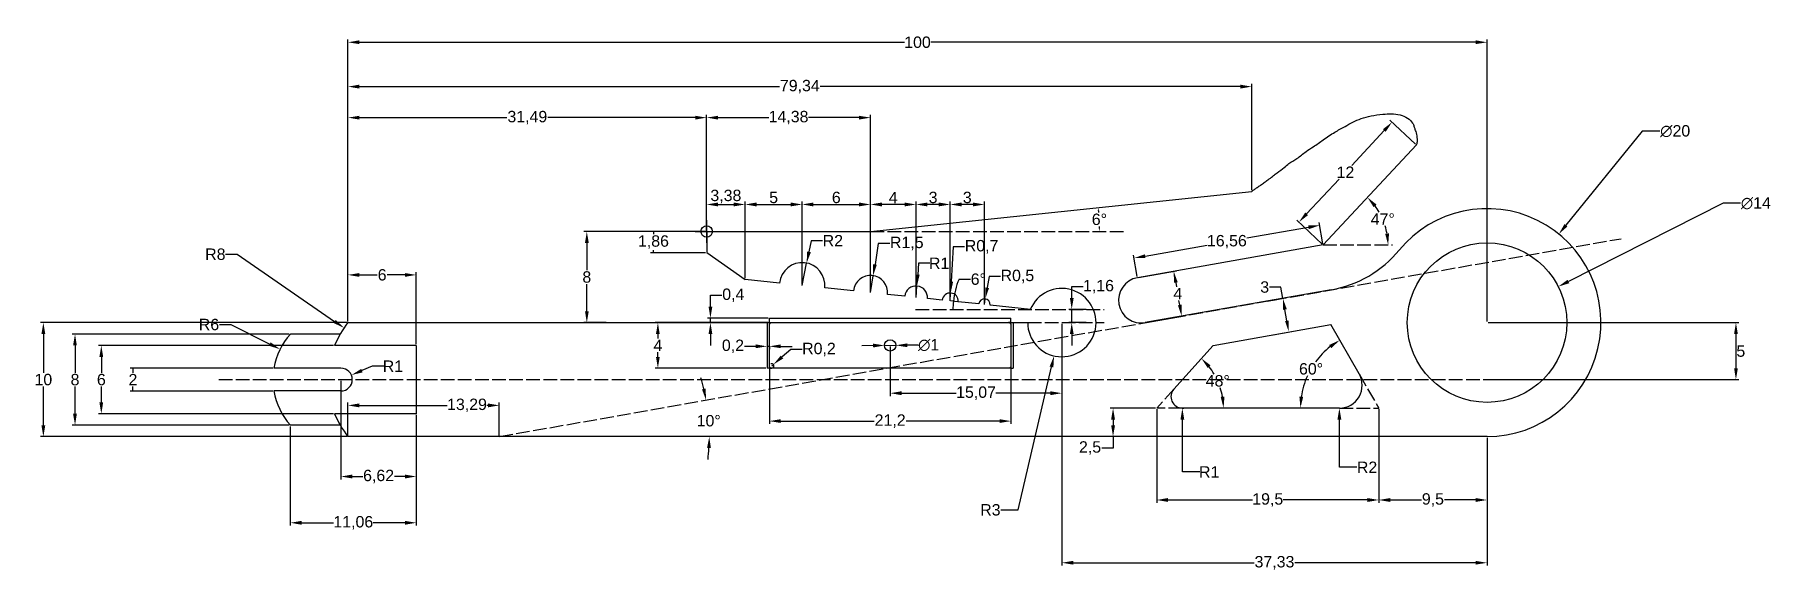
# Model space of a CAD drawing. Header units: millimetres. Extents: x 3655 to 3807, y 1716 to 1763.
import ezdxf

# ---------------------------------------------------------------- set-up
doc = ezdxf.new("R2010")
doc.units = ezdxf.units.MM
doc.header["$LTSCALE"] = 0.1
doc.header["$PDMODE"] = 34
doc.linetypes.add('ACAD_ISO02W100', pattern=[15, 12, -3])
doc.styles.get("Standard").update_dxf_attribs({"font": 'arial.ttf'})
doc.dimstyles.new('ISO-25', dxfattribs={"dimtxt": 1, "dimasz": 1, "dimexe": 0.25, "dimexo": 0.1, "dimgap": 0.1, "dimtad": 0, "dimtih": 1, "dimtoh": 1, "dimtxsty": 'Standard', "dimcen": 0, "dimadec": 0, "dimazin": 0, "dimtfac": 1, "dimtmove": 0, "dimatfit": 3, "dimfxl": 1, "dimarcsym": 0})

msp = doc.modelspace()

# ---------------------------------------------------------------- blocks, each defined once
blk = doc.blocks.new('*D1')
at = {"color": 0, "lineweight": -2, "transparency": 16777216}
for p, q in [((3803.02, 1748.2), (3789.44, 1741.34)), ((3804.54, 1748.2), (3803.02, 1748.2))]:
    blk.add_line(p, q, dxfattribs=at)
at = {"color": 0, "transparency": 16777216}
blk.add_solid([(3789.37, 1741.49), (3789.52, 1741.19), (3788.55, 1740.89)], dxfattribs=at)
at = {"layer": 'Defpoints', "color": 0, "transparency": 16777216}
for p in [(3788.55, 1740.89), (3776.06, 1734.58)]:
    blk.add_point(p, dxfattribs=at)
at = {"color": 0, "transparency": 16777216, "insert": (3805.9, 1748.2), "char_height": 1, "attachment_point": 5}
blk.add_mtext('∅14', dxfattribs=at)
blk = doc.blocks.new('*D2')
at = {"color": 0, "lineweight": -2, "transparency": 16777216}
for p, q in [((3795.93, 1754.53), (3789.23, 1746.28)), ((3797.46, 1754.53), (3795.93, 1754.53))]:
    blk.add_line(p, q, dxfattribs=at)
at = {"color": 0, "transparency": 16777216}
blk.add_solid([(3789.1, 1746.38), (3789.36, 1746.17), (3788.6, 1745.5)], dxfattribs=at)
at = {"layer": 'Defpoints', "color": 0, "transparency": 16777216}
for p in [(3788.6, 1745.5), (3776, 1729.97)]:
    blk.add_point(p, dxfattribs=at)
at = {"color": 0, "transparency": 16777216, "insert": (3798.82, 1754.53), "char_height": 1, "attachment_point": 5}
blk.add_mtext('∅20', dxfattribs=at)
blk = doc.blocks.new('*D3')
at = {"color": 0, "lineweight": -2, "transparency": 16777216}
for p, q in [((3782.4, 1737.73), (3804.4, 1737.73)), ((3804.15, 1736.73), (3804.15, 1733.73)), ((3782.4, 1732.73), (3804.4, 1732.73))]:
    blk.add_line(p, q, dxfattribs=at)
at = {"color": 0, "transparency": 16777216}
for points in [[(3803.99, 1736.73), (3804.32, 1736.73), (3804.15, 1737.73)], [(3803.99, 1733.73), (3804.32, 1733.73), (3804.15, 1732.73)]]:
    blk.add_solid(points, dxfattribs=at)
at = {"layer": 'Defpoints', "color": 0, "transparency": 16777216}
for p in [(3782.3, 1737.73), (3782.3, 1732.73), (3804.15, 1732.73)]:
    blk.add_point(p, dxfattribs=at)
at = {"color": 0, "transparency": 16777216, "insert": (3804.58, 1735.23), "char_height": 1, "attachment_point": 5}
blk.add_mtext('5', dxfattribs=at)
blk = doc.blocks.new('*D4')
at = {"color": 0, "lineweight": -2, "transparency": 16777216}
for p, q in [((3744.97, 1737.63), (3744.97, 1716.41)), ((3782.3, 1727.63), (3782.3, 1716.41)), ((3745.97, 1716.66), (3761.85, 1716.66)), ((3781.3, 1716.66), (3765.43, 1716.66))]:
    blk.add_line(p, q, dxfattribs=at)
at = {"color": 0, "transparency": 16777216}
for points in [[(3745.97, 1716.83), (3745.97, 1716.5), (3744.97, 1716.66)], [(3781.3, 1716.83), (3781.3, 1716.5), (3782.3, 1716.66)]]:
    blk.add_solid(points, dxfattribs=at)
at = {"layer": 'Defpoints', "color": 0, "transparency": 16777216}
for p in [(3744.97, 1737.73), (3782.3, 1727.73), (3744.97, 1716.66)]:
    blk.add_point(p, dxfattribs=at)
at = {"color": 0, "transparency": 16777216, "insert": (3763.64, 1716.66), "char_height": 1, "attachment_point": 5}
blk.add_mtext('37,33', dxfattribs=at)
blk = doc.blocks.new('*D5')
at = {"color": 0, "lineweight": -2, "transparency": 16777216}
for p, q in [((3772.8, 1730.13), (3772.8, 1721.92)), ((3782.3, 1727.63), (3782.3, 1721.92)), ((3773.8, 1722.17), (3776.54, 1722.17)), ((3781.3, 1722.17), (3778.57, 1722.17))]:
    blk.add_line(p, q, dxfattribs=at)
at = {"color": 0, "transparency": 16777216}
for points in [[(3773.8, 1722.34), (3773.8, 1722), (3772.8, 1722.17)], [(3781.3, 1722.34), (3781.3, 1722), (3782.3, 1722.17)]]:
    blk.add_solid(points, dxfattribs=at)
at = {"layer": 'Defpoints', "color": 0, "transparency": 16777216}
for p in [(3772.8, 1730.23), (3782.3, 1727.73), (3782.3, 1722.17)]:
    blk.add_point(p, dxfattribs=at)
at = {"color": 0, "transparency": 16777216, "insert": (3777.55, 1722.17), "char_height": 1, "attachment_point": 5}
blk.add_mtext('9,5', dxfattribs=at)
blk = doc.blocks.new('*D6')
at = {"color": 0, "lineweight": -2, "transparency": 16777216}
for p, q in [((3753.3, 1730.13), (3753.3, 1721.92)), ((3772.8, 1730.13), (3772.8, 1721.92)), ((3754.3, 1722.17), (3761.7, 1722.17)), ((3771.8, 1722.17), (3764.41, 1722.17))]:
    blk.add_line(p, q, dxfattribs=at)
at = {"color": 0, "transparency": 16777216}
for points in [[(3754.3, 1722.34), (3754.3, 1722), (3753.3, 1722.17)], [(3771.8, 1722.34), (3771.8, 1722), (3772.8, 1722.17)]]:
    blk.add_solid(points, dxfattribs=at)
at = {"layer": 'Defpoints', "color": 0, "transparency": 16777216}
for p in [(3753.3, 1730.23), (3772.8, 1730.23), (3772.8, 1722.17)]:
    blk.add_point(p, dxfattribs=at)
at = {"color": 0, "transparency": 16777216, "insert": (3763.05, 1722.17), "char_height": 1, "attachment_point": 5}
blk.add_mtext('19,5', dxfattribs=at)
blk = doc.blocks.new('*D7')
at = {"color": 0, "lineweight": -2, "transparency": 16777216}
for p, q in [((3753.2, 1730.23), (3749.22, 1730.23)), ((3749.47, 1729.23), (3749.47, 1728.73)), ((3749.47, 1726.73), (3748.47, 1726.73)), ((3753.2, 1727.73), (3749.22, 1727.73)), ((3749.47, 1727.73), (3749.47, 1726.73))]:
    blk.add_line(p, q, dxfattribs=at)
at = {"color": 0, "transparency": 16777216}
for points in [[(3749.3, 1729.23), (3749.64, 1729.23), (3749.47, 1730.23)], [(3749.3, 1728.73), (3749.64, 1728.73), (3749.47, 1727.73)]]:
    blk.add_solid(points, dxfattribs=at)
at = {"layer": 'Defpoints', "color": 0, "transparency": 16777216}
for p in [(3753.3, 1730.23), (3749.47, 1727.73), (3753.3, 1727.73)]:
    blk.add_point(p, dxfattribs=at)
at = {"color": 0, "transparency": 16777216, "insert": (3747.45, 1726.73), "char_height": 1, "attachment_point": 5}
blk.add_mtext('2,5', dxfattribs=at)
blk = doc.blocks.new('*D8')
at = {"color": 0, "lineweight": -2, "transparency": 16777216}
for p, q in [((3764.21, 1740.85), (3763.21, 1740.85)), ((3764.38, 1739.86), (3764.21, 1740.85)), ((3762.99, 1739.62), (3764.63, 1739.91)), ((3764.73, 1737.89), (3764.56, 1738.88)), ((3763.52, 1736.66), (3765.15, 1736.95))]:
    blk.add_line(p, q, dxfattribs=at)
at = {"color": 0, "transparency": 16777216}
for points in [[(3764.72, 1738.91), (3764.39, 1738.85), (3764.38, 1739.86)], [(3764.89, 1737.92), (3764.57, 1737.86), (3764.9, 1736.91)]]:
    blk.add_solid(points, dxfattribs=at)
at = {"layer": 'Defpoints', "color": 0, "transparency": 16777216}
for p in [(3762.9, 1739.6), (3764.38, 1739.86), (3763.42, 1736.65)]:
    blk.add_point(p, dxfattribs=at)
at = {"color": 0, "transparency": 16777216, "insert": (3762.78, 1740.85), "char_height": 1, "attachment_point": 5}
blk.add_mtext('3', dxfattribs=at)
blk = doc.blocks.new('*D9')
at = {"color": 0, "lineweight": -2, "transparency": 16777216}
for p, q in [((3769.34, 1725.04), (3769.34, 1729.23)), ((3770.87, 1725.04), (3769.34, 1725.04))]:
    blk.add_line(p, q, dxfattribs=at)
at = {"color": 0, "transparency": 16777216}
blk.add_solid([(3769.51, 1729.23), (3769.17, 1729.23), (3769.34, 1730.23)], dxfattribs=at)
at = {"layer": 'Defpoints', "color": 0, "transparency": 16777216}
for p in [(3769.34, 1732.23), (3769.34, 1730.23)]:
    blk.add_point(p, dxfattribs=at)
at = {"color": 0, "transparency": 16777216, "insert": (3771.77, 1725.04), "char_height": 1, "attachment_point": 5}
blk.add_mtext('R2', dxfattribs=at)
blk = doc.blocks.new('*D10')
at = {"color": 0, "lineweight": -2, "transparency": 16777216}
for p, q in [((3755.57, 1724.63), (3755.56, 1729.23)), ((3757.1, 1724.63), (3755.57, 1724.63))]:
    blk.add_line(p, q, dxfattribs=at)
blk.add_arc((3755.55, 1731.23), 1, 270, 284.5209, dxfattribs=at)
at = {"color": 0, "transparency": 16777216}
blk.add_solid([(3755.72, 1729.23), (3755.39, 1729.23), (3755.55, 1730.23)], dxfattribs=at)
at = {"layer": 'Defpoints', "color": 0, "transparency": 16777216}
for p in [(3755.55, 1731.23), (3755.55, 1730.23)]:
    blk.add_point(p, dxfattribs=at)
at = {"color": 0, "transparency": 16777216, "insert": (3757.91, 1724.63), "char_height": 1, "attachment_point": 5}
blk.add_mtext('R1', dxfattribs=at)
blk = doc.blocks.new('*D11')
at = {"color": 0, "lineweight": -2, "transparency": 16777216}
for p, q in [((3741.13, 1721.3), (3744.06, 1733.84)), ((3739.61, 1721.3), (3741.13, 1721.3))]:
    blk.add_line(p, q, dxfattribs=at)
at = {"color": 0, "transparency": 16777216}
blk.add_solid([(3743.9, 1733.88), (3744.23, 1733.8), (3744.29, 1734.81)], dxfattribs=at)
at = {"layer": 'Defpoints', "color": 0, "transparency": 16777216}
for p in [(3744.97, 1737.73), (3744.29, 1734.81)]:
    blk.add_point(p, dxfattribs=at)
at = {"color": 0, "transparency": 16777216, "insert": (3738.7, 1721.3), "char_height": 1, "attachment_point": 5}
blk.add_mtext('R3', dxfattribs=at)
blk = doc.blocks.new('*D12')
at = {"color": 0, "lineweight": -2, "transparency": 16777216}
for p, q in [((3682.3, 1737.83), (3682.3, 1742.17)), ((3688.3, 1735.83), (3688.3, 1742.17)), ((3683.3, 1741.92), (3684.87, 1741.92)), ((3687.3, 1741.92), (3685.73, 1741.92))]:
    blk.add_line(p, q, dxfattribs=at)
at = {"color": 0, "transparency": 16777216}
for points in [[(3683.3, 1742.08), (3683.3, 1741.75), (3682.3, 1741.92)], [(3687.3, 1742.08), (3687.3, 1741.75), (3688.3, 1741.92)]]:
    blk.add_solid(points, dxfattribs=at)
at = {"layer": 'Defpoints', "color": 0, "transparency": 16777216}
for p in [(3682.3, 1741.92), (3682.3, 1737.73), (3688.3, 1735.73)]:
    blk.add_point(p, dxfattribs=at)
at = {"color": 0, "transparency": 16777216, "insert": (3685.3, 1741.92), "char_height": 1, "attachment_point": 5}
blk.add_mtext('6', dxfattribs=at)
blk = doc.blocks.new('*D13')
at = {"color": 0, "lineweight": -2, "transparency": 16777216}
for p, q in [((3681.68, 1732.63), (3681.68, 1723.98)), ((3688.3, 1729.63), (3688.3, 1723.98)), ((3682.68, 1724.23), (3683.6, 1724.23)), ((3687.3, 1724.23), (3686.39, 1724.23))]:
    blk.add_line(p, q, dxfattribs=at)
at = {"color": 0, "transparency": 16777216}
for points in [[(3682.68, 1724.4), (3682.68, 1724.06), (3681.68, 1724.23)], [(3687.3, 1724.4), (3687.3, 1724.06), (3688.3, 1724.23)]]:
    blk.add_solid(points, dxfattribs=at)
at = {"layer": 'Defpoints', "color": 0, "transparency": 16777216}
for p in [(3681.68, 1732.73), (3688.3, 1729.73), (3681.68, 1724.23)]:
    blk.add_point(p, dxfattribs=at)
at = {"color": 0, "transparency": 16777216, "insert": (3684.99, 1724.23), "char_height": 1, "attachment_point": 5}
blk.add_mtext('6,62', dxfattribs=at)
blk = doc.blocks.new('*D14')
at = {"color": 0, "lineweight": -2, "transparency": 16777216}
for p, q in [((3677.24, 1728.63), (3677.24, 1719.92)), ((3688.3, 1729.63), (3688.3, 1719.92)), ((3678.24, 1720.17), (3681.03, 1720.17)), ((3687.3, 1720.17), (3684.51, 1720.17))]:
    blk.add_line(p, q, dxfattribs=at)
at = {"color": 0, "transparency": 16777216}
for points in [[(3678.24, 1720.34), (3678.24, 1720), (3677.24, 1720.17)], [(3687.3, 1720.34), (3687.3, 1720), (3688.3, 1720.17)]]:
    blk.add_solid(points, dxfattribs=at)
at = {"layer": 'Defpoints', "color": 0, "transparency": 16777216}
for p in [(3677.24, 1728.73), (3688.3, 1729.73), (3677.24, 1720.17)]:
    blk.add_point(p, dxfattribs=at)
at = {"color": 0, "transparency": 16777216, "insert": (3682.77, 1720.17), "char_height": 1, "attachment_point": 5}
blk.add_mtext('11,06', dxfattribs=at)
blk = doc.blocks.new('*D15')
at = {"color": 0, "lineweight": -2, "transparency": 16777216}
for p, q in [((3682.3, 1727.83), (3682.3, 1730.72)), ((3683.3, 1730.47), (3691.01, 1730.47)), ((3694.59, 1730.47), (3694.49, 1730.47)), ((3695.59, 1727.83), (3695.59, 1730.72))]:
    blk.add_line(p, q, dxfattribs=at)
at = {"color": 0, "transparency": 16777216}
for points in [[(3683.3, 1730.64), (3683.3, 1730.3), (3682.3, 1730.47)], [(3694.59, 1730.64), (3694.59, 1730.3), (3695.59, 1730.47)]]:
    blk.add_solid(points, dxfattribs=at)
at = {"layer": 'Defpoints', "color": 0, "transparency": 16777216}
for p in [(3695.59, 1730.47), (3682.3, 1727.73), (3695.59, 1727.73)]:
    blk.add_point(p, dxfattribs=at)
at = {"color": 0, "transparency": 16777216, "insert": (3692.75, 1730.47), "char_height": 1, "attachment_point": 5}
blk.add_mtext('13,29', dxfattribs=at)
blk = doc.blocks.new('*D16')
at = {"color": 0, "lineweight": -2, "transparency": 16777216}
for p, q in [((3684.44, 1733.91), (3683.52, 1733.52)), ((3685.44, 1733.91), (3684.44, 1733.91))]:
    blk.add_line(p, q, dxfattribs=at)
at = {"color": 0, "transparency": 16777216}
blk.add_solid([(3683.46, 1733.67), (3683.59, 1733.37), (3682.6, 1733.13)], dxfattribs=at)
at = {"layer": 'Defpoints', "color": 0, "transparency": 16777216}
for p in [(3682.6, 1733.13), (3681.68, 1732.73)]:
    blk.add_point(p, dxfattribs=at)
at = {"color": 0, "transparency": 16777216, "insert": (3686.25, 1733.91), "char_height": 1, "attachment_point": 5}
blk.add_mtext('R1', dxfattribs=at)
blk = doc.blocks.new('*D17')
at = {"color": 0, "lineweight": -2, "transparency": 16777216}
for p, q in [((3671.56, 1743.73), (3672.56, 1743.73)), ((3672.56, 1743.73), (3681.13, 1737.84))]:
    blk.add_line(p, q, dxfattribs=at)
at = {"color": 0, "transparency": 16777216}
blk.add_solid([(3681.23, 1737.97), (3681.04, 1737.7), (3681.96, 1737.27)], dxfattribs=at)
at = {"layer": 'Defpoints', "color": 0, "transparency": 16777216}
for p in [(3681.96, 1737.27), (3688.55, 1732.73)]:
    blk.add_point(p, dxfattribs=at)
at = {"color": 0, "transparency": 16777216, "insert": (3670.66, 1743.73), "char_height": 1, "attachment_point": 5}
blk.add_mtext('R8', dxfattribs=at)
blk = doc.blocks.new('*D18')
at = {"color": 0, "lineweight": -2, "transparency": 16777216}
for p, q in [((3671.01, 1737.56), (3672.01, 1737.56)), ((3672.01, 1737.56), (3675.45, 1735.85))]:
    blk.add_line(p, q, dxfattribs=at)
at = {"color": 0, "transparency": 16777216}
blk.add_solid([(3675.52, 1736), (3675.37, 1735.7), (3676.34, 1735.4)], dxfattribs=at)
at = {"layer": 'Defpoints', "color": 0, "transparency": 16777216}
for p in [(3676.34, 1735.4), (3681.72, 1732.73)]:
    blk.add_point(p, dxfattribs=at)
at = {"color": 0, "transparency": 16777216, "insert": (3670.1, 1737.56), "char_height": 1, "attachment_point": 5}
blk.add_mtext('R6', dxfattribs=at)
blk = doc.blocks.new('*D19')
at = {"color": 0, "lineweight": -2, "transparency": 16777216}
for start, end in [(13.1097, 16.2195), (353.7805, 356.8903)]:
    blk.add_arc((3695.59, 1727.73), 18.43, start, end, dxfattribs=at)
at = {"color": 0, "transparency": 16777216}
for points in [[(3713.7, 1731.95), (3713.38, 1731.88), (3713.74, 1730.93)], [(3713.83, 1726.74), (3714.16, 1726.73), (3714.02, 1727.73)]]:
    blk.add_solid(points, dxfattribs=at)
at = {"layer": 'Defpoints', "color": 0, "transparency": 16777216}
for p in [(3794.07, 1745.1), (3713.9, 1729.87), (3682.3, 1727.73), (3695.59, 1727.73), (3782.3, 1727.73)]:
    blk.add_point(p, dxfattribs=at)
at = {"color": 0, "transparency": 16777216, "insert": (3713.97, 1729.12), "char_height": 1, "attachment_point": 5}
blk.add_mtext('10°', dxfattribs=at)
blk = doc.blocks.new('*D20')
at = {"color": 0, "lineweight": -2, "transparency": 16777216}
for p, q in [((3744.97, 1737.63), (3744.97, 1731.29)), ((3729.9, 1735.63), (3729.9, 1731.29)), ((3730.9, 1731.54), (3735.7, 1731.54)), ((3743.97, 1731.54), (3739.18, 1731.54))]:
    blk.add_line(p, q, dxfattribs=at)
at = {"color": 0, "transparency": 16777216}
for points in [[(3730.9, 1731.71), (3730.9, 1731.37), (3729.9, 1731.54)], [(3743.97, 1731.71), (3743.97, 1731.37), (3744.97, 1731.54)]]:
    blk.add_solid(points, dxfattribs=at)
at = {"layer": 'Defpoints', "color": 0, "transparency": 16777216}
for p in [(3744.97, 1737.73), (3729.9, 1735.73), (3729.9, 1731.54)]:
    blk.add_point(p, dxfattribs=at)
at = {"color": 0, "transparency": 16777216, "insert": (3737.44, 1731.54), "char_height": 1, "attachment_point": 5}
blk.add_mtext('15,07', dxfattribs=at)
blk = doc.blocks.new('*D21')
at = {"color": 0, "lineweight": -2, "transparency": 16777216}
for p, q in [((3719.3, 1733.83), (3719.3, 1728.84)), ((3740.5, 1733.83), (3740.5, 1728.84)), ((3720.3, 1729.09), (3728.5, 1729.09)), ((3739.5, 1729.09), (3731.31, 1729.09))]:
    blk.add_line(p, q, dxfattribs=at)
at = {"color": 0, "transparency": 16777216}
for points in [[(3720.3, 1729.26), (3720.3, 1728.93), (3719.3, 1729.09)], [(3739.5, 1729.26), (3739.5, 1728.93), (3740.5, 1729.09)]]:
    blk.add_solid(points, dxfattribs=at)
at = {"layer": 'Defpoints', "color": 0, "transparency": 16777216}
for p in [(3719.3, 1733.93), (3740.5, 1733.93), (3740.5, 1729.09)]:
    blk.add_point(p, dxfattribs=at)
at = {"color": 0, "transparency": 16777216, "insert": (3729.9, 1729.09), "char_height": 1, "attachment_point": 5}
blk.add_mtext('21,2', dxfattribs=at)
blk = doc.blocks.new('*D22')
at = {"color": 0, "lineweight": -2, "transparency": 16777216}
for p, q in [((3721.17, 1735.37), (3720.41, 1734.72)), ((3722.17, 1735.37), (3721.17, 1735.37)), ((3719.5, 1733.93), (3719.65, 1734.06))]:
    blk.add_line(p, q, dxfattribs=at)
blk.add_arc((3719.5, 1733.93), 0.2, 298.6479, 112.3624, dxfattribs=at)
at = {"color": 0, "transparency": 16777216}
blk.add_solid([(3720.3, 1734.84), (3720.52, 1734.59), (3719.65, 1734.06)], dxfattribs=at)
at = {"layer": 'Defpoints', "color": 0, "transparency": 16777216}
for p in [(3719.5, 1733.93), (3719.65, 1734.06)]:
    blk.add_point(p, dxfattribs=at)
at = {"color": 0, "transparency": 16777216, "insert": (3723.65, 1735.37), "char_height": 1, "attachment_point": 5}
blk.add_mtext('R0,2', dxfattribs=at)
blk = doc.blocks.new('*D23')
at = {"color": 0, "lineweight": -2, "transparency": 16777216}
for p, q in [((3728.4, 1735.72), (3727.4, 1735.71)), ((3729.4, 1735.73), (3730.4, 1735.74)), ((3732.4, 1735.76), (3731.4, 1735.75))]:
    blk.add_line(p, q, dxfattribs=at)
at = {"color": 0, "transparency": 16777216}
for points in [[(3728.4, 1735.89), (3728.41, 1735.55), (3729.4, 1735.73)], [(3731.4, 1735.91), (3731.4, 1735.58), (3730.4, 1735.74)]]:
    blk.add_solid(points, dxfattribs=at)
at = {"layer": 'Defpoints', "color": 0, "transparency": 16777216}
for p in [(3729.4, 1735.73), (3730.4, 1735.74)]:
    blk.add_point(p, dxfattribs=at)
at = {"color": 0, "transparency": 16777216, "insert": (3733.28, 1735.76), "char_height": 1, "attachment_point": 5}
blk.add_mtext('∅1', dxfattribs=at)
blk = doc.blocks.new('*D24')
at = {"color": 0, "lineweight": -2, "transparency": 16777216}
for p, q in [((3718.1, 1735.65), (3717.1, 1735.65)), ((3719.3, 1735.65), (3719.1, 1735.65)), ((3719.1, 1735.63), (3719.1, 1735.4)), ((3719.3, 1735.63), (3719.3, 1735.4)), ((3720.3, 1735.65), (3721.3, 1735.65))]:
    blk.add_line(p, q, dxfattribs=at)
at = {"color": 0, "transparency": 16777216}
for points in [[(3718.1, 1735.82), (3718.1, 1735.49), (3719.1, 1735.65)], [(3720.3, 1735.82), (3720.3, 1735.49), (3719.3, 1735.65)]]:
    blk.add_solid(points, dxfattribs=at)
at = {"layer": 'Defpoints', "color": 0, "transparency": 16777216}
for p in [(3719.1, 1735.73), (3719.1, 1735.65), (3719.3, 1735.73)]:
    blk.add_point(p, dxfattribs=at)
at = {"color": 0, "transparency": 16777216, "insert": (3716.1, 1735.65), "char_height": 1, "attachment_point": 5}
blk.add_mtext('0,2', dxfattribs=at)
blk = doc.blocks.new('*D25')
at = {"color": 0, "lineweight": -2, "transparency": 16777216}
for p, q in [((3714.12, 1739.13), (3714.12, 1740.13)), ((3714.12, 1740.13), (3715.12, 1740.13)), ((3719.2, 1738.13), (3713.87, 1738.13)), ((3719.2, 1737.73), (3713.87, 1737.73)), ((3714.12, 1737.73), (3714.12, 1738.13)), ((3714.12, 1736.73), (3714.12, 1735.73))]:
    blk.add_line(p, q, dxfattribs=at)
at = {"color": 0, "transparency": 16777216}
for points in [[(3713.96, 1739.13), (3714.29, 1739.13), (3714.12, 1738.13)], [(3713.96, 1736.73), (3714.29, 1736.73), (3714.12, 1737.73)]]:
    blk.add_solid(points, dxfattribs=at)
at = {"layer": 'Defpoints', "color": 0, "transparency": 16777216}
for p in [(3714.12, 1737.73), (3719.3, 1738.13), (3719.3, 1737.73)]:
    blk.add_point(p, dxfattribs=at)
at = {"color": 0, "transparency": 16777216, "insert": (3716.13, 1740.13), "char_height": 1, "attachment_point": 5}
blk.add_mtext('0,4', dxfattribs=at)
blk = doc.blocks.new('*D26')
at = {"color": 0, "lineweight": -2, "transparency": 16777216}
for p, q in [((3719, 1737.73), (3709.26, 1737.73)), ((3709.51, 1736.73), (3709.51, 1736.33)), ((3709.51, 1734.73), (3709.51, 1735.13)), ((3719, 1733.73), (3709.26, 1733.73))]:
    blk.add_line(p, q, dxfattribs=at)
at = {"color": 0, "transparency": 16777216}
for points in [[(3709.34, 1736.73), (3709.67, 1736.73), (3709.51, 1737.73)], [(3709.34, 1734.73), (3709.67, 1734.73), (3709.51, 1733.73)]]:
    blk.add_solid(points, dxfattribs=at)
at = {"layer": 'Defpoints', "color": 0, "transparency": 16777216}
for p in [(3709.51, 1737.73), (3719.1, 1737.73), (3719.1, 1733.73)]:
    blk.add_point(p, dxfattribs=at)
at = {"color": 0, "transparency": 16777216, "insert": (3709.51, 1735.73), "char_height": 1, "attachment_point": 5}
blk.add_mtext('4', dxfattribs=at)
blk = doc.blocks.new('*D27')
at = {"color": 0, "lineweight": -2, "transparency": 16777216}
for p, q in [((3745.84, 1739.89), (3745.84, 1740.89)), ((3745.84, 1740.89), (3746.84, 1740.89)), ((3747.11, 1738.89), (3745.59, 1738.89)), ((3747.11, 1737.73), (3745.59, 1737.73)), ((3745.84, 1737.73), (3745.84, 1738.89)), ((3745.84, 1736.73), (3745.84, 1735.73))]:
    blk.add_line(p, q, dxfattribs=at)
at = {"color": 0, "transparency": 16777216}
for points in [[(3745.68, 1739.89), (3746.01, 1739.89), (3745.84, 1738.89)], [(3745.68, 1736.73), (3746.01, 1736.73), (3745.84, 1737.73)]]:
    blk.add_solid(points, dxfattribs=at)
at = {"layer": 'Defpoints', "color": 0, "transparency": 16777216}
for p in [(3745.84, 1738.89), (3747.21, 1738.89), (3747.21, 1737.73)]:
    blk.add_point(p, dxfattribs=at)
at = {"color": 0, "transparency": 16777216, "insert": (3748.19, 1740.89), "char_height": 1, "attachment_point": 5}
blk.add_mtext('1,16', dxfattribs=at)
blk = doc.blocks.new('*D28')
at = {"color": 0, "lineweight": -2, "transparency": 16777216}
for start, end in [(4.7428, 5.288), (0.712, 1.2599)]:
    blk.add_arc((3728.17, 1745.73), 20.12, start, end, dxfattribs=at)
at = {"color": 0, "transparency": 16777216}
for points in [[(3748.17, 1747.58), (3748.25, 1747.59), (3748.18, 1747.84)], [(3748.33, 1745.98), (3748.25, 1745.98), (3748.29, 1745.73)]]:
    blk.add_solid(points, dxfattribs=at)
at = {"layer": 'Defpoints', "color": 0, "transparency": 16777216}
for p in [(3761.64, 1749.25), (3728.17, 1745.73), (3728.17, 1745.73), (3748.28, 1746.44), (3750.55, 1745.73)]:
    blk.add_point(p, dxfattribs=at)
at = {"color": 0, "transparency": 16777216, "insert": (3748.27, 1746.79), "char_height": 1, "attachment_point": 5}
blk.add_mtext('6°', dxfattribs=at)
blk = doc.blocks.new('*D35')
at = {"color": 0, "lineweight": -2, "transparency": 16777216}
for p, q in [((3713.69, 1745.73), (3708.87, 1745.73)), ((3709.12, 1745.73), (3709.12, 1745.5)), ((3713.69, 1743.87), (3708.87, 1743.87)), ((3709.12, 1743.87), (3709.12, 1744.1))]:
    blk.add_line(p, q, dxfattribs=at)
at = {"layer": 'Defpoints', "color": 0, "transparency": 16777216}
for p in [(3713.79, 1745.73), (3709.12, 1743.87), (3713.79, 1743.87)]:
    blk.add_point(p, dxfattribs=at)
at = {"color": 0, "transparency": 16777216, "insert": (3709.12, 1744.8), "char_height": 1, "attachment_point": 5}
blk.add_mtext('1,86', dxfattribs=at)
blk = doc.blocks.new('*D36')
at = {"color": 0, "lineweight": -2, "transparency": 16777216}
for p, q in [((3713.69, 1745.73), (3703.02, 1745.73)), ((3703.27, 1744.73), (3703.27, 1742.34)), ((3703.27, 1738.73), (3703.27, 1741.12)), ((3704.97, 1737.73), (3703.02, 1737.73))]:
    blk.add_line(p, q, dxfattribs=at)
at = {"color": 0, "transparency": 16777216}
for points in [[(3703.11, 1744.73), (3703.44, 1744.73), (3703.27, 1745.73)], [(3703.11, 1738.73), (3703.44, 1738.73), (3703.27, 1737.73)]]:
    blk.add_solid(points, dxfattribs=at)
at = {"layer": 'Defpoints', "color": 0, "transparency": 16777216}
for p in [(3713.79, 1745.73), (3703.27, 1737.73), (3705.07, 1737.73)]:
    blk.add_point(p, dxfattribs=at)
at = {"color": 0, "transparency": 16777216, "insert": (3703.27, 1741.73), "char_height": 1, "attachment_point": 5}
blk.add_mtext('8', dxfattribs=at)
blk = doc.blocks.new('*D46')
at = {"color": 0, "lineweight": -2, "transparency": 16777216}
for p, q in [((3682.3, 1737.83), (3682.3, 1762.58)), ((3683.3, 1762.33), (3731.15, 1762.33)), ((3781.3, 1762.33), (3733.46, 1762.33)), ((3782.3, 1737.83), (3782.3, 1762.58))]:
    blk.add_line(p, q, dxfattribs=at)
at = {"color": 0, "transparency": 16777216}
for points in [[(3683.3, 1762.5), (3683.3, 1762.17), (3682.3, 1762.33)], [(3781.3, 1762.5), (3781.3, 1762.17), (3782.3, 1762.33)]]:
    blk.add_solid(points, dxfattribs=at)
at = {"layer": 'Defpoints', "color": 0, "transparency": 16777216}
for p in [(3782.3, 1762.33), (3682.3, 1737.73), (3782.3, 1737.73)]:
    blk.add_point(p, dxfattribs=at)
at = {"color": 0, "transparency": 16777216, "insert": (3732.3, 1762.33), "char_height": 1, "attachment_point": 5}
blk.add_mtext('100', dxfattribs=at)
blk = doc.blocks.new('*D48')
at = {"color": 0, "lineweight": -2, "transparency": 16777216}
for p, q in [((3766.63, 1746.09), (3761.2, 1745.14)), ((3767.9, 1744.65), (3767.57, 1746.51)), ((3751.59, 1741.77), (3751.26, 1743.64)), ((3752.29, 1743.56), (3757.72, 1744.52))]:
    blk.add_line(p, q, dxfattribs=at)
at = {"color": 0, "transparency": 16777216}
for points in [[(3766.6, 1746.26), (3766.65, 1745.93), (3767.61, 1746.27)], [(3752.26, 1743.73), (3752.32, 1743.4), (3751.3, 1743.39)]]:
    blk.add_solid(points, dxfattribs=at)
at = {"layer": 'Defpoints', "color": 0, "transparency": 16777216}
for p in [(3767.61, 1746.27), (3767.91, 1744.55), (3751.61, 1741.67)]:
    blk.add_point(p, dxfattribs=at)
at = {"color": 0, "transparency": 16777216, "insert": (3759.46, 1744.83), "char_height": 1, "attachment_point": 5}
blk.add_mtext('16,56', dxfattribs=at)
blk = doc.blocks.new('*D49')
at = {"color": 0, "lineweight": -2, "transparency": 16777216}
for p, q in [((3773.28, 1754.59), (3770.43, 1751.53)), ((3776.02, 1753.39), (3773.78, 1755.49)), ((3766.46, 1747.27), (3769.31, 1750.33)), ((3767.84, 1744.62), (3765.59, 1746.71))]:
    blk.add_line(p, q, dxfattribs=at)
at = {"color": 0, "transparency": 16777216}
for points in [[(3773.16, 1754.7), (3773.4, 1754.47), (3773.96, 1755.32)], [(3766.34, 1747.39), (3766.58, 1747.16), (3765.78, 1746.54)]]:
    blk.add_solid(points, dxfattribs=at)
at = {"layer": 'Defpoints', "color": 0, "transparency": 16777216}
for p in [(3776.1, 1753.32), (3765.78, 1746.54), (3767.91, 1744.55)]:
    blk.add_point(p, dxfattribs=at)
at = {"color": 0, "transparency": 16777216, "insert": (3769.87, 1750.93), "char_height": 1, "attachment_point": 5}
blk.add_mtext('12', dxfattribs=at)
blk = doc.blocks.new('*D50')
at = {"color": 0, "lineweight": -2, "transparency": 16777216}
for start, end in [(30.2597, 36.9439), (10.0561, 17.0722)]:
    blk.add_arc((3767.91, 1744.55), 5.7, start, end, dxfattribs=at)
at = {"color": 0, "transparency": 16777216}
for points in [[(3772.35, 1747.86), (3772.6, 1748.09), (3771.8, 1748.72)], [(3773.7, 1745.56), (3773.36, 1745.53), (3773.62, 1744.55)]]:
    blk.add_solid(points, dxfattribs=at)
at = {"layer": 'Defpoints', "color": 0, "transparency": 16777216}
for p in [(3776.1, 1753.32), (3773.41, 1746.09), (3767.91, 1744.55), (3767.91, 1744.55), (3773.99, 1744.55)]:
    blk.add_point(p, dxfattribs=at)
at = {"color": 0, "transparency": 16777216, "insert": (3773.15, 1746.82), "char_height": 1, "attachment_point": 5}
blk.add_mtext('47°', dxfattribs=at)
blk = doc.blocks.new('*D51')
at = {"color": 0, "lineweight": -2, "transparency": 16777216}
for p, q in [((3751.7, 1741.69), (3755.05, 1742.28)), ((3754.97, 1741.25), (3755.04, 1740.87)), ((3755.32, 1739.28), (3755.25, 1739.67)), ((3752.4, 1737.75), (3755.74, 1738.34))]:
    blk.add_line(p, q, dxfattribs=at)
at = {"color": 0, "transparency": 16777216}
for points in [[(3755.14, 1741.28), (3754.81, 1741.22), (3754.8, 1742.23)], [(3755.48, 1739.31), (3755.16, 1739.25), (3755.49, 1738.3)]]:
    blk.add_solid(points, dxfattribs=at)
at = {"layer": 'Defpoints', "color": 0, "transparency": 16777216}
for p in [(3751.61, 1741.67), (3752.3, 1737.73), (3755.49, 1738.3)]:
    blk.add_point(p, dxfattribs=at)
at = {"color": 0, "transparency": 16777216, "insert": (3755.15, 1740.27), "char_height": 1, "attachment_point": 5}
blk.add_mtext('4', dxfattribs=at)
blk = doc.blocks.new('*D53')
at = {"color": 0, "lineweight": -2, "transparency": 16777216}
for p, q in [((3682.3, 1737.83), (3682.3, 1755.97)), ((3683.3, 1755.72), (3696.26, 1755.72)), ((3712.79, 1755.72), (3699.84, 1755.72)), ((3713.79, 1745.83), (3713.79, 1755.97))]:
    blk.add_line(p, q, dxfattribs=at)
at = {"color": 0, "transparency": 16777216}
for points in [[(3683.3, 1755.88), (3683.3, 1755.55), (3682.3, 1755.72)], [(3712.79, 1755.88), (3712.79, 1755.55), (3713.79, 1755.72)]]:
    blk.add_solid(points, dxfattribs=at)
at = {"layer": 'Defpoints', "color": 0, "transparency": 16777216}
for p in [(3713.79, 1755.72), (3713.79, 1745.73), (3682.3, 1737.73)]:
    blk.add_point(p, dxfattribs=at)
at = {"color": 0, "transparency": 16777216, "insert": (3698.05, 1755.72), "char_height": 1, "attachment_point": 5}
blk.add_mtext('31,49', dxfattribs=at)
blk = doc.blocks.new('*D55')
at = {"color": 0, "lineweight": -2, "transparency": 16777216}
for p, q in [((3713.79, 1745.83), (3713.79, 1755.97)), ((3714.79, 1755.72), (3719.24, 1755.72)), ((3727.17, 1755.72), (3722.72, 1755.72)), ((3728.17, 1745.83), (3728.17, 1755.97))]:
    blk.add_line(p, q, dxfattribs=at)
at = {"color": 0, "transparency": 16777216}
for points in [[(3714.79, 1755.88), (3714.79, 1755.55), (3713.79, 1755.72)], [(3727.17, 1755.88), (3727.17, 1755.55), (3728.17, 1755.72)]]:
    blk.add_solid(points, dxfattribs=at)
at = {"layer": 'Defpoints', "color": 0, "transparency": 16777216}
for p in [(3728.17, 1755.72), (3713.79, 1745.73), (3728.17, 1745.73)]:
    blk.add_point(p, dxfattribs=at)
at = {"color": 0, "transparency": 16777216, "insert": (3720.98, 1755.72), "char_height": 1, "attachment_point": 5}
blk.add_mtext('14,38', dxfattribs=at)
blk = doc.blocks.new('*D56')
at = {"color": 0, "lineweight": -2, "transparency": 16777216}
for p, q in [((3722.97, 1744.92), (3722.77, 1743.94)), ((3723.97, 1744.92), (3722.97, 1744.92)), ((3722.17, 1741), (3722.57, 1742.96))]:
    blk.add_line(p, q, dxfattribs=at)
at = {"color": 0, "transparency": 16777216}
blk.add_solid([(3722.61, 1743.97), (3722.94, 1743.91), (3722.57, 1742.96)], dxfattribs=at)
at = {"layer": 'Defpoints', "color": 0, "transparency": 16777216}
for p in [(3722.57, 1742.96), (3722.17, 1741)]:
    blk.add_point(p, dxfattribs=at)
at = {"color": 0, "transparency": 16777216, "insert": (3724.87, 1744.92), "char_height": 1, "attachment_point": 5}
blk.add_mtext('R2', dxfattribs=at)
blk = doc.blocks.new('*D57')
at = {"color": 0, "lineweight": -2, "transparency": 16777216}
for p, q in [((3728.86, 1744.68), (3728.57, 1742.84)), ((3729.86, 1744.68), (3728.86, 1744.68)), ((3728.17, 1740.37), (3728.41, 1741.85))]:
    blk.add_line(p, q, dxfattribs=at)
at = {"color": 0, "transparency": 16777216}
blk.add_solid([(3728.4, 1742.86), (3728.73, 1742.81), (3728.41, 1741.85)], dxfattribs=at)
at = {"layer": 'Defpoints', "color": 0, "transparency": 16777216}
for p in [(3728.41, 1741.85), (3728.17, 1740.37)]:
    blk.add_point(p, dxfattribs=at)
at = {"color": 0, "transparency": 16777216, "insert": (3731.36, 1744.68), "char_height": 1, "attachment_point": 5}
blk.add_mtext('R1,5', dxfattribs=at)
blk = doc.blocks.new('*D58')
at = {"color": 0, "lineweight": -2, "transparency": 16777216}
for p, q in [((3732.39, 1742.94), (3732.32, 1741.94)), ((3733.39, 1742.94), (3732.39, 1742.94)), ((3732.17, 1739.95), (3732.25, 1740.95))]:
    blk.add_line(p, q, dxfattribs=at)
at = {"color": 0, "transparency": 16777216}
blk.add_solid([(3732.15, 1741.95), (3732.49, 1741.93), (3732.25, 1740.95)], dxfattribs=at)
at = {"layer": 'Defpoints', "color": 0, "transparency": 16777216}
for p in [(3732.25, 1740.95), (3732.17, 1739.95)]:
    blk.add_point(p, dxfattribs=at)
at = {"color": 0, "transparency": 16777216, "insert": (3734.2, 1742.94), "char_height": 1, "attachment_point": 5}
blk.add_mtext('R1', dxfattribs=at)
blk = doc.blocks.new('*D59')
at = {"color": 0, "lineweight": -2, "transparency": 16777216}
for p, q in [((3735.44, 1744.39), (3735.27, 1741.33)), ((3736.44, 1744.39), (3735.44, 1744.39)), ((3735.17, 1739.63), (3735.21, 1740.33))]:
    blk.add_line(p, q, dxfattribs=at)
at = {"color": 0, "transparency": 16777216}
blk.add_solid([(3735.1, 1741.34), (3735.43, 1741.32), (3735.21, 1740.33)], dxfattribs=at)
at = {"layer": 'Defpoints', "color": 0, "transparency": 16777216}
for p in [(3735.17, 1739.63), (3735.21, 1740.33)]:
    blk.add_point(p, dxfattribs=at)
at = {"color": 0, "transparency": 16777216, "insert": (3737.93, 1744.39), "char_height": 1, "attachment_point": 5}
blk.add_mtext('R0,7', dxfattribs=at)
blk = doc.blocks.new('*D60')
at = {"color": 0, "lineweight": -2, "transparency": 16777216}
for p, q in [((3738.58, 1741.78), (3738.42, 1740.8)), ((3739.58, 1741.78), (3738.58, 1741.78)), ((3738.17, 1739.32), (3738.25, 1739.81))]:
    blk.add_line(p, q, dxfattribs=at)
at = {"color": 0, "transparency": 16777216}
blk.add_solid([(3738.25, 1740.82), (3738.58, 1740.77), (3738.25, 1739.81)], dxfattribs=at)
at = {"layer": 'Defpoints', "color": 0, "transparency": 16777216}
for p in [(3738.17, 1739.32), (3738.25, 1739.81)]:
    blk.add_point(p, dxfattribs=at)
at = {"color": 0, "transparency": 16777216, "insert": (3741.07, 1741.78), "char_height": 1, "attachment_point": 5}
blk.add_mtext('R0,5', dxfattribs=at)
blk = doc.blocks.new('*D61')
at = {"color": 0, "lineweight": -2, "transparency": 16777216}
for p, q in [((3735.94, 1741.54), (3736.94, 1741.54)), ((3735.77, 1739.57), (3735.2, 1739.63))]:
    blk.add_line(p, q, dxfattribs=at)
for start, end in [(157.0866, 174), (174, 180)]:
    blk.add_arc((3742.21, 1738.89), 6.8, start, end, dxfattribs=at)
at = {"layer": 'Defpoints', "color": 0, "transparency": 16777216}
for p in [(3735.41, 1739.13), (3735.87, 1739.56), (3737.68, 1739.37), (3732.14, 1738.89), (3748.68, 1738.89)]:
    blk.add_point(p, dxfattribs=at)
at = {"color": 0, "transparency": 16777216, "insert": (3737.64, 1741.54), "char_height": 1, "attachment_point": 5}
blk.add_mtext('6°', dxfattribs=at)
blk = doc.blocks.new('*D62')
at = {"color": 0, "lineweight": -2, "transparency": 16777216}
for p, q in [((3713.79, 1745.83), (3713.79, 1748.35)), ((3714.79, 1748.1), (3716.17, 1748.1)), ((3717.17, 1741.62), (3717.17, 1748.35))]:
    blk.add_line(p, q, dxfattribs=at)
at = {"color": 0, "transparency": 16777216}
for points in [[(3714.79, 1748.27), (3714.79, 1747.93), (3713.79, 1748.1)], [(3716.17, 1748.27), (3716.17, 1747.93), (3717.17, 1748.1)]]:
    blk.add_solid(points, dxfattribs=at)
at = {"layer": 'Defpoints', "color": 0, "transparency": 16777216}
for p in [(3717.17, 1748.1), (3713.79, 1745.73), (3717.17, 1741.52)]:
    blk.add_point(p, dxfattribs=at)
at = {"color": 0, "transparency": 16777216, "insert": (3715.48, 1748.8), "char_height": 1, "attachment_point": 5}
blk.add_mtext('3,38', dxfattribs=at)
blk = doc.blocks.new('*D63')
at = {"color": 0, "lineweight": -2, "transparency": 16777216}
for p, q in [((3682.3, 1737.83), (3682.3, 1758.69)), ((3683.3, 1758.44), (3720.19, 1758.44)), ((3760.64, 1758.44), (3723.75, 1758.44)), ((3761.64, 1749.35), (3761.64, 1758.69))]:
    blk.add_line(p, q, dxfattribs=at)
at = {"color": 0, "transparency": 16777216}
for points in [[(3683.3, 1758.61), (3683.3, 1758.27), (3682.3, 1758.44)], [(3760.64, 1758.61), (3760.64, 1758.27), (3761.64, 1758.44)]]:
    blk.add_solid(points, dxfattribs=at)
at = {"layer": 'Defpoints', "color": 0, "transparency": 16777216}
for p in [(3761.64, 1758.44), (3761.64, 1749.25), (3682.3, 1737.73)]:
    blk.add_point(p, dxfattribs=at)
at = {"color": 0, "transparency": 16777216, "insert": (3721.97, 1758.44), "char_height": 1, "attachment_point": 5}
blk.add_mtext('79,34', dxfattribs=at)
blk = doc.blocks.new('*D64')
at = {"color": 0, "lineweight": -2, "transparency": 16777216}
for p, q in [((3717.17, 1741.62), (3717.17, 1748.35)), ((3718.17, 1748.1), (3721.17, 1748.1)), ((3722.17, 1741.1), (3722.17, 1748.35))]:
    blk.add_line(p, q, dxfattribs=at)
at = {"color": 0, "transparency": 16777216}
for points in [[(3718.17, 1748.27), (3718.17, 1747.93), (3717.17, 1748.1)], [(3721.17, 1748.27), (3721.17, 1747.93), (3722.17, 1748.1)]]:
    blk.add_solid(points, dxfattribs=at)
at = {"layer": 'Defpoints', "color": 0, "transparency": 16777216}
for p in [(3722.17, 1748.1), (3717.17, 1741.52), (3722.17, 1741)]:
    blk.add_point(p, dxfattribs=at)
at = {"color": 0, "transparency": 16777216, "insert": (3719.67, 1748.71), "char_height": 1, "attachment_point": 5}
blk.add_mtext('5', dxfattribs=at)
blk = doc.blocks.new('*D65')
at = {"color": 0, "lineweight": -2, "transparency": 16777216}
for p, q in [((3722.17, 1741.1), (3722.17, 1748.35)), ((3723.17, 1748.1), (3727.17, 1748.1)), ((3728.17, 1740.47), (3728.17, 1748.35))]:
    blk.add_line(p, q, dxfattribs=at)
at = {"color": 0, "transparency": 16777216}
for points in [[(3723.17, 1748.27), (3723.17, 1747.93), (3722.17, 1748.1)], [(3727.17, 1748.27), (3727.17, 1747.93), (3728.17, 1748.1)]]:
    blk.add_solid(points, dxfattribs=at)
at = {"layer": 'Defpoints', "color": 0, "transparency": 16777216}
for p in [(3728.17, 1748.1), (3722.17, 1741), (3728.17, 1740.37)]:
    blk.add_point(p, dxfattribs=at)
at = {"color": 0, "transparency": 16777216, "insert": (3725.17, 1748.71), "char_height": 1, "attachment_point": 5}
blk.add_mtext('6', dxfattribs=at)
blk = doc.blocks.new('*D66')
at = {"color": 0, "lineweight": -2, "transparency": 16777216}
for p, q in [((3728.17, 1740.47), (3728.17, 1748.35)), ((3731.17, 1748.1), (3729.17, 1748.1)), ((3732.17, 1740.05), (3732.17, 1748.35))]:
    blk.add_line(p, q, dxfattribs=at)
at = {"color": 0, "transparency": 16777216}
for points in [[(3729.17, 1748.27), (3729.17, 1747.93), (3728.17, 1748.1)], [(3731.17, 1748.27), (3731.17, 1747.93), (3732.17, 1748.1)]]:
    blk.add_solid(points, dxfattribs=at)
at = {"layer": 'Defpoints', "color": 0, "transparency": 16777216}
for p in [(3728.17, 1748.1), (3728.17, 1740.37), (3732.17, 1739.95)]:
    blk.add_point(p, dxfattribs=at)
at = {"color": 0, "transparency": 16777216, "insert": (3730.17, 1748.7), "char_height": 1, "attachment_point": 5}
blk.add_mtext('4', dxfattribs=at)
blk = doc.blocks.new('*D67')
at = {"color": 0, "lineweight": -2, "transparency": 16777216}
for p, q in [((3732.17, 1740.05), (3732.17, 1748.35)), ((3734.17, 1748.1), (3733.17, 1748.1)), ((3735.17, 1739.73), (3735.17, 1748.35))]:
    blk.add_line(p, q, dxfattribs=at)
at = {"color": 0, "transparency": 16777216}
for points in [[(3733.17, 1748.27), (3733.17, 1747.93), (3732.17, 1748.1)], [(3734.17, 1748.27), (3734.17, 1747.93), (3735.17, 1748.1)]]:
    blk.add_solid(points, dxfattribs=at)
at = {"layer": 'Defpoints', "color": 0, "transparency": 16777216}
for p in [(3732.17, 1748.1), (3732.17, 1739.95), (3735.17, 1739.63)]:
    blk.add_point(p, dxfattribs=at)
at = {"color": 0, "transparency": 16777216, "insert": (3733.67, 1748.71), "char_height": 1, "attachment_point": 5}
blk.add_mtext('3', dxfattribs=at)
blk = doc.blocks.new('*D68')
at = {"color": 0, "lineweight": -2, "transparency": 16777216}
for p, q in [((3735.17, 1739.73), (3735.17, 1748.35)), ((3737.17, 1748.1), (3736.17, 1748.1)), ((3738.17, 1739.42), (3738.17, 1748.35))]:
    blk.add_line(p, q, dxfattribs=at)
at = {"color": 0, "transparency": 16777216}
for points in [[(3736.17, 1748.27), (3736.17, 1747.93), (3735.17, 1748.1)], [(3737.17, 1748.27), (3737.17, 1747.93), (3738.17, 1748.1)]]:
    blk.add_solid(points, dxfattribs=at)
at = {"layer": 'Defpoints', "color": 0, "transparency": 16777216}
for p in [(3735.17, 1748.1), (3735.17, 1739.63), (3738.17, 1739.32)]:
    blk.add_point(p, dxfattribs=at)
at = {"color": 0, "transparency": 16777216, "insert": (3736.67, 1748.71), "char_height": 1, "attachment_point": 5}
blk.add_mtext('3', dxfattribs=at)
blk = doc.blocks.new('*D69')
at = {"color": 0, "lineweight": -2, "transparency": 16777216}
for start, end in [(30.7202, 38.2186), (9.7814, 17.6155)]:
    blk.add_arc((3753.3, 1730.23), 5.86, start, end, dxfattribs=at)
at = {"color": 0, "transparency": 16777216}
for points in [[(3757.79, 1733.75), (3758.03, 1733.98), (3757.23, 1734.59)], [(3759.25, 1731.24), (3758.92, 1731.22), (3759.17, 1730.23)]]:
    blk.add_solid(points, dxfattribs=at)
at = {"layer": 'Defpoints', "color": 0, "transparency": 16777216}
for p in [(3758.26, 1735.74), (3754.81, 1731.9), (3758.94, 1731.85), (3755.55, 1730.23), (3769.34, 1730.23)]:
    blk.add_point(p, dxfattribs=at)
at = {"color": 0, "transparency": 16777216, "insert": (3758.66, 1732.62), "char_height": 1, "attachment_point": 5}
blk.add_mtext('48°', dxfattribs=at)
blk = doc.blocks.new('*D70')
at = {"color": 0, "lineweight": -2, "transparency": 16777216}
for start, end in [(128.3352, 143.9319), (155.7164, 171.6648)]:
    blk.add_arc((3772.8, 1730.23), 6.88, start, end, dxfattribs=at)
at = {"color": 0, "transparency": 16777216}
for points in [[(3768.44, 1735.77), (3768.63, 1735.49), (3769.36, 1736.19)], [(3766.16, 1731.22), (3765.83, 1731.24), (3765.92, 1730.23)]]:
    blk.add_solid(points, dxfattribs=at)
at = {"layer": 'Defpoints', "color": 0, "transparency": 16777216}
for p in [(3768.58, 1737.56), (3767.53, 1734.66), (3771.07, 1733.23), (3755.55, 1730.23), (3769.34, 1730.23)]:
    blk.add_point(p, dxfattribs=at)
at = {"color": 0, "transparency": 16777216, "insert": (3766.85, 1733.67), "char_height": 1, "attachment_point": 5}
blk.add_mtext('60°', dxfattribs=at)
blk = doc.blocks.new('*D71')
at = {"color": 0, "lineweight": -2, "transparency": 16777216}
for p, q in [((3675.7, 1733.73), (3663.17, 1733.73)), ((3663.42, 1733.73), (3663.42, 1733.34)), ((3675.7, 1731.73), (3663.17, 1731.73)), ((3663.42, 1731.73), (3663.42, 1732.13))]:
    blk.add_line(p, q, dxfattribs=at)
at = {"layer": 'Defpoints', "color": 0, "transparency": 16777216}
for p in [(3675.8, 1733.73), (3663.42, 1731.73), (3675.8, 1731.73)]:
    blk.add_point(p, dxfattribs=at)
at = {"color": 0, "transparency": 16777216, "insert": (3663.42, 1732.73), "char_height": 1, "attachment_point": 5}
blk.add_mtext('2', dxfattribs=at)
blk = doc.blocks.new('*D72')
at = {"color": 0, "lineweight": -2, "transparency": 16777216}
for p, q in [((3681.03, 1735.73), (3660.4, 1735.73)), ((3660.65, 1734.73), (3660.65, 1733.34)), ((3660.65, 1730.73), (3660.65, 1732.12)), ((3681.03, 1729.73), (3660.4, 1729.73))]:
    blk.add_line(p, q, dxfattribs=at)
at = {"color": 0, "transparency": 16777216}
for points in [[(3660.48, 1734.73), (3660.81, 1734.73), (3660.65, 1735.73)], [(3660.48, 1730.73), (3660.81, 1730.73), (3660.65, 1729.73)]]:
    blk.add_solid(points, dxfattribs=at)
at = {"layer": 'Defpoints', "color": 0, "transparency": 16777216}
for p in [(3681.13, 1735.73), (3660.65, 1729.73), (3681.13, 1729.73)]:
    blk.add_point(p, dxfattribs=at)
at = {"color": 0, "transparency": 16777216, "insert": (3660.65, 1732.73), "char_height": 1, "attachment_point": 5}
blk.add_mtext('6', dxfattribs=at)
blk = doc.blocks.new('*D73')
at = {"color": 0, "lineweight": -2, "transparency": 16777216}
for p, q in [((3677.14, 1736.73), (3658.09, 1736.73)), ((3658.34, 1735.73), (3658.34, 1733.34)), ((3658.34, 1729.73), (3658.34, 1732.12)), ((3677.14, 1728.73), (3658.09, 1728.73))]:
    blk.add_line(p, q, dxfattribs=at)
at = {"color": 0, "transparency": 16777216}
for points in [[(3658.17, 1735.73), (3658.5, 1735.73), (3658.34, 1736.73)], [(3658.17, 1729.73), (3658.5, 1729.73), (3658.34, 1728.73)]]:
    blk.add_solid(points, dxfattribs=at)
at = {"layer": 'Defpoints', "color": 0, "transparency": 16777216}
for p in [(3677.24, 1736.73), (3658.34, 1728.73), (3677.24, 1728.73)]:
    blk.add_point(p, dxfattribs=at)
at = {"color": 0, "transparency": 16777216, "insert": (3658.34, 1732.73), "char_height": 1, "attachment_point": 5}
blk.add_mtext('8', dxfattribs=at)
blk = doc.blocks.new('*D74')
at = {"color": 0, "lineweight": -2, "transparency": 16777216}
for p, q in [((3682.2, 1737.73), (3655.31, 1737.73)), ((3655.56, 1736.73), (3655.56, 1733.34)), ((3655.56, 1728.73), (3655.56, 1732.12)), ((3682.2, 1727.73), (3655.31, 1727.73))]:
    blk.add_line(p, q, dxfattribs=at)
at = {"color": 0, "transparency": 16777216}
for points in [[(3655.39, 1736.73), (3655.73, 1736.73), (3655.56, 1737.73)], [(3655.39, 1728.73), (3655.73, 1728.73), (3655.56, 1727.73)]]:
    blk.add_solid(points, dxfattribs=at)
at = {"layer": 'Defpoints', "color": 0, "transparency": 16777216}
for p in [(3682.3, 1737.73), (3655.56, 1727.73), (3682.3, 1727.73)]:
    blk.add_point(p, dxfattribs=at)
at = {"color": 0, "transparency": 16777216, "insert": (3655.56, 1732.73), "char_height": 1, "attachment_point": 5}
blk.add_mtext('10', dxfattribs=at)

# ---------------------------------------------------------------- dimensions: what is measured, and where the dimension line sits
at = {"color": 3}
for base, p1, p2, picture, middle in [((3782.303, 1762.333), (3682.303, 1737.734), (3782.303, 1737.734), '*D46', (3732.303, 1762.333)), ((3761.643, 1758.441), (3682.303, 1737.734), (3761.643, 1749.251), '*D63', (3721.973, 1758.441)), ((3728.174, 1755.718), (3713.794, 1745.734), (3728.174, 1745.734), '*D55', (3720.984, 1755.718)), ((3682.303, 1741.916), (3688.303, 1735.734), (3682.303, 1737.734), '*D12', (3685.303, 1741.916)), ((3729.903, 1731.538), (3744.973, 1737.734), (3729.903, 1735.734), '*D20', (3737.438, 1731.538)), ((3744.973, 1716.663), (3782.303, 1727.734), (3744.973, 1737.734), '*D4', (3763.638, 1716.663)), ((3719.103, 1735.653), (3719.303, 1735.734), (3719.103, 1735.734), '*D24', (3716.098, 1735.653)), ((3740.503, 1729.092), (3719.303, 1733.934), (3740.503, 1733.934), '*D21', (3729.903, 1729.092)), ((3681.683, 1724.23), (3688.303, 1729.734), (3681.683, 1732.734), '*D13', (3684.993, 1724.23)), ((3772.803, 1722.171), (3753.303, 1730.234), (3772.803, 1730.234), '*D6', (3763.053, 1722.171)), ((3782.303, 1722.171), (3772.803, 1730.234), (3782.303, 1727.734), '*D5', (3777.553, 1722.171)), ((3677.243, 1720.171), (3688.303, 1729.734), (3677.243, 1728.734), '*D14', (3682.773, 1720.171))]:
    dim = msp.add_linear_dim(base=base, p1=p1, p2=p2, dimstyle='ISO-25', dxfattribs=at)
    dim.commit()
    dim.dimension.update_dxf_attribs({"geometry": picture, "text_midpoint": middle})
dim = msp.add_linear_dim(base=(3713.794, 1755.718), p1=(3682.303, 1737.734), p2=(3713.794, 1745.734), dimstyle='ISO-25', dxfattribs=at)
dim.commit()
dim.dimension.update_dxf_attribs({"geometry": '*D53', "text_midpoint": (3698.048, 1755.718), "dimtype": 160})
for p1, p2, distance, picture, middle in [((3776.098, 1753.324), (3767.914, 1744.547), -2.923, '*D49', (3769.867, 1750.929)), ((3751.605, 1741.672), (3767.914, 1744.547), 1.746, '*D48', (3759.456, 1744.829)), ((3751.605, 1741.672), (3752.3, 1737.732), 3.243, '*D51', (3755.147, 1740.265)), ((3763.417, 1736.646), (3762.896, 1739.601), -1.51, '*D8', (3762.782, 1740.848))]:
    dim = msp.add_aligned_dim(p1=p1, p2=p2, distance=distance, dimstyle='ISO-25', dxfattribs=at)
    dim.commit()
    dim.dimension.update_dxf_attribs({"geometry": picture, "text_midpoint": middle})
for p1, p2, picture, middle in [((3776.003, 1729.968), (3788.604, 1745.499), '*D2', (3798.816, 1754.531)), ((3776.056, 1734.577), (3788.551, 1740.891), '*D1', (3805.901, 1748.201))]:
    dim = msp.add_diameter_dim_2p(p1=p1, p2=p2, dimstyle='ISO-25', override={"dimtofl": 0}, dxfattribs=at)
    dim.commit()
    dim.dimension.update_dxf_attribs({"geometry": picture, "text_midpoint": middle, "dimtype": 163})
for base, line1, line2, override, picture, middle in [((3773.407, 1746.088), ((3767.914, 1744.547), (3773.99, 1744.547)), ((3767.914, 1744.547), (3776.098, 1753.324)), {"dimtofl": 0}, '*D50', (3773.145, 1746.822)), ((3748.28, 1746.436), ((3728.174, 1745.734), (3761.643, 1749.251)), ((3728.174, 1745.734), (3750.545, 1745.734)), {"dimasz": 0.25, "dimse1": 0, "dimse2": 0, "dimfxlon": 0}, '*D28', (3748.265, 1746.787))]:
    dim = msp.add_angular_dim_2l(base=base, line1=line1, line2=line2, dimstyle='ISO-25', override=override, dxfattribs=at)
    dim.commit()
    dim.dimension.update_dxf_attribs({"geometry": picture, "text_midpoint": middle})
for base, p1, p2, override, picture, middle in [((3717.174, 1748.099), (3713.794, 1745.734), (3717.174, 1741.525), {"dimtad": 1}, '*D62', (3715.484, 1748.8)), ((3722.174, 1748.099), (3717.174, 1741.525), (3722.174, 1740.999), {"dimtad": 1}, '*D64', (3719.674, 1748.707)), ((3728.174, 1748.099), (3722.174, 1740.999), (3728.174, 1740.369), {"dimtad": 1}, '*D65', (3725.174, 1748.71)), ((3728.174, 1748.099), (3732.174, 1739.948), (3728.174, 1740.369), {"dimtad": 1}, '*D66', (3730.174, 1748.699)), ((3732.174, 1748.099), (3735.174, 1739.633), (3732.174, 1739.948), {"dimtad": 1}, '*D67', (3733.674, 1748.71)), ((3735.174, 1748.099), (3738.174, 1739.317), (3735.174, 1739.633), {"dimtad": 1}, '*D68', (3736.674, 1748.71)), ((3695.593, 1730.471), (3682.303, 1727.734), (3695.593, 1727.734), {"dimjust": 2}, '*D15', (3692.752, 1730.471))]:
    dim = msp.add_linear_dim(base=base, p1=p1, p2=p2, dimstyle='ISO-25', override=override, dxfattribs=at)
    dim.commit()
    dim.dimension.update_dxf_attribs({"geometry": picture, "text_midpoint": middle})
dim = msp.add_angular_dim_2l(base=(3713.896, 1729.873), line1=((3782.303, 1727.734), (3682.303, 1727.734)), line2=((3695.593, 1727.734), (3794.074, 1745.098)), dimstyle='ISO-25', override={"dimtofl": 0}, dxfattribs=at)
dim.commit()
dim.dimension.update_dxf_attribs({"geometry": '*D19', "text_midpoint": (3713.968, 1729.122), "dimtype": 162})
for base, p1, p2, picture, middle in [((3703.274, 1737.734), (3713.794, 1745.734), (3705.07, 1737.734), '*D36', (3703.274, 1741.734)), ((3709.122, 1743.871), (3713.794, 1745.734), (3713.794, 1743.871), '*D35', (3709.122, 1744.802)), ((3745.843, 1738.894), (3747.212, 1737.734), (3747.212, 1738.894), '*D27', (3748.195, 1740.894)), ((3655.561, 1727.734), (3682.303, 1737.734), (3682.303, 1727.734), '*D74', (3655.561, 1732.734)), ((3709.508, 1737.734), (3719.103, 1733.734), (3719.103, 1737.734), '*D26', (3709.508, 1735.734)), ((3658.335, 1728.734), (3677.243, 1736.734), (3677.243, 1728.734), '*D73', (3658.335, 1732.734)), ((3660.647, 1729.734), (3681.132, 1735.734), (3681.132, 1729.734), '*D72', (3660.647, 1732.734)), ((3663.421, 1731.734), (3675.799, 1733.734), (3675.799, 1731.734), '*D71', (3663.421, 1732.734)), ((3749.47, 1727.734), (3753.303, 1730.234), (3753.303, 1727.734), '*D7', (3747.447, 1726.734))]:
    dim = msp.add_linear_dim(base=base, p1=p1, p2=p2, angle=90, dimstyle='ISO-25', dxfattribs=at)
    dim.commit()
    dim.dimension.update_dxf_attribs({"geometry": picture, "text_midpoint": middle})
for center, mpoint, picture, middle in [((3722.174, 1740.999), (3722.573, 1742.959), '*D56', (3724.874, 1744.919)), ((3732.174, 1739.948), (3732.247, 1740.945), '*D58', (3734.203, 1742.94)), ((3738.174, 1739.317), (3738.255, 1739.811), '*D60', (3741.073, 1741.784)), ((3719.503, 1733.934), (3719.655, 1734.064), '*D22', (3723.654, 1735.369))]:
    dim = msp.add_radius_dim(center=center, mpoint=mpoint, dimstyle='ISO-25', dxfattribs=at)
    dim.commit()
    dim.dimension.update_dxf_attribs({"geometry": picture, "text_midpoint": middle})
for center, mpoint, picture, middle in [((3728.174, 1740.369), (3728.411, 1741.85), '*D57', (3731.356, 1744.681)), ((3735.174, 1739.633), (3735.213, 1740.332), '*D59', (3737.928, 1744.393))]:
    dim = msp.add_radius_dim(center=center, mpoint=mpoint, dimstyle='ISO-25', dxfattribs=at)
    dim.commit()
    dim.dimension.update_dxf_attribs({"geometry": picture, "text_midpoint": middle, "dimtype": 164})
for center, mpoint, picture, middle in [((3688.548, 1732.734), (3681.958, 1737.269), '*D17', (3670.655, 1743.735)), ((3681.715, 1732.734), (3676.342, 1735.403), '*D18', (3670.103, 1737.556)), ((3744.973, 1737.734), (3744.291, 1734.812), '*D11', (3738.704, 1721.304)), ((3769.339, 1732.234), (3769.34, 1730.234), '*D9', (3771.767, 1725.036)), ((3755.549, 1731.234), (3755.553, 1730.234), '*D10', (3757.907, 1724.633))]:
    dim = msp.add_radius_dim(center=center, mpoint=mpoint, dimstyle='ISO-25', override={"dimtofl": 0}, dxfattribs=at)
    dim.commit()
    dim.dimension.update_dxf_attribs({"geometry": picture, "text_midpoint": middle, "dimtype": 164})
for base, line1, line2, picture, middle in [((3735.411, 1739.131), ((3732.137, 1738.894), (3748.681, 1738.894)), ((3737.676, 1739.37), (3735.87, 1739.56)), '*D61', (3737.639, 1741.541)), ((3767.533, 1734.656), ((3769.339, 1730.234), (3755.549, 1730.234)), ((3771.071, 1733.234), (3768.576, 1737.556)), '*D70', (3766.845, 1733.674)), ((3758.941, 1731.85), ((3769.339, 1730.234), (3755.549, 1730.234)), ((3754.806, 1731.903), (3758.259, 1735.737)), '*D69', (3758.661, 1732.619))]:
    dim = msp.add_angular_dim_2l(base=base, line1=line1, line2=line2, dimstyle='ISO-25', dxfattribs=at)
    dim.commit()
    dim.dimension.update_dxf_attribs({"geometry": picture, "text_midpoint": middle})
for base, p1, p2, override, picture, middle in [((3714.123, 1737.734), (3719.303, 1738.134), (3719.303, 1737.734), {"dimjust": 1}, '*D25', (3716.131, 1740.134)), ((3804.153, 1732.734), (3782.303, 1737.734), (3782.303, 1732.734), {"dimtad": 2, "dimtih": 1}, '*D3', (3804.585, 1735.234))]:
    dim = msp.add_linear_dim(base=base, p1=p1, p2=p2, angle=90, dimstyle='ISO-25', override=override, dxfattribs=at)
    dim.commit()
    dim.dimension.update_dxf_attribs({"geometry": picture, "text_midpoint": middle})
dim = msp.add_diameter_dim_2p(p1=(3729.403, 1735.729), p2=(3730.403, 1735.738), dimstyle='ISO-25', dxfattribs=at)
dim.commit()
dim.dimension.update_dxf_attribs({"geometry": '*D23', "text_midpoint": (3733.278, 1735.758)})
dim = msp.add_radius_dim(center=(3681.683, 1732.734), mpoint=(3682.603, 1733.127), dimstyle='ISO-25', override={"dimtofl": 0}, dxfattribs=at)
dim.commit()
dim.dimension.update_dxf_attribs({"geometry": '*D16', "text_midpoint": (3686.252, 1733.912)})

# ---------------------------------------------------------------- linework, layer by layer
for p, q in [((3767.914, 1744.547), (3776.098, 1753.324)), ((3728.174, 1745.734), (3761.643, 1749.251)), ((3713.794, 1745.734), (3713.794, 1743.884)), ((3713.794, 1745.734), (3728.174, 1745.734)), ((3767.914, 1744.547), (3751.605, 1741.672)), ((3720.184, 1741.208), (3717.174, 1741.525)), ((3726.682, 1740.525), (3724.163, 1740.79)), ((3768.608, 1740.608), (3752.3, 1737.732)), ((3731.179, 1740.053), (3729.665, 1740.212)), ((3734.477, 1739.706), (3733.168, 1739.844)), ((3737.676, 1739.37), (3735.87, 1739.56)), ((3742.207, 1738.894), (3738.671, 1739.265)), ((3682.303, 1737.734), (3738.689, 1737.734)), ((3719.103, 1737.734), (3719.103, 1733.734)), ((3719.303, 1738.134), (3740.503, 1738.134)), ((3719.303, 1737.734), (3719.303, 1738.134)), ((3740.503, 1737.734), (3740.303, 1737.734)), ((3740.503, 1737.734), (3740.503, 1738.134)), ((3740.503, 1737.734), (3741.973, 1737.734)), ((3740.703, 1737.734), (3740.703, 1733.734)), ((3758.259, 1735.737), (3768.576, 1737.556)), ((3771.071, 1733.234), (3768.576, 1737.556)), ((3681.62, 1736.734), (3677.243, 1736.734)), ((3688.303, 1735.734), (3681.132, 1735.734)), ((3688.303, 1735.734), (3688.303, 1729.734)), ((3754.806, 1731.903), (3758.259, 1735.737)), ((3681.683, 1733.734), (3675.799, 1733.734)), ((3719.303, 1733.734), (3719.103, 1733.734)), ((3719.303, 1733.734), (3719.503, 1733.734)), ((3740.503, 1733.734), (3740.303, 1733.734)), ((3740.503, 1733.734), (3740.703, 1733.734)), ((3681.683, 1731.734), (3675.799, 1731.734)), ((3769.339, 1730.234), (3755.549, 1730.234)), ((3681.62, 1728.734), (3677.243, 1728.734)), ((3688.303, 1729.734), (3681.132, 1729.734)), ((3782.303, 1727.734), (3682.303, 1727.734))]:
    msp.add_line(p, q)
at = {"linetype": 'ACAD_ISO02W100'}
for p, q in [((3695.593, 1727.734), (3794.074, 1745.098)), ((3728.174, 1745.734), (3750.545, 1745.734)), ((3732.137, 1738.894), (3748.681, 1738.894)), ((3741.973, 1737.734), (3748.681, 1737.734)), ((3771.071, 1733.234), (3772.803, 1730.234)), ((3670.955, 1732.734), (3799.291, 1732.734)), ((3754.806, 1731.903), (3753.303, 1730.234)), ((3755.549, 1730.234), (3753.303, 1730.234)), ((3769.339, 1730.234), (3772.803, 1730.234))]:
    msp.add_line(p, q, dxfattribs=at)
at = {"color": 7, "true_color": 0xffffff}
msp.add_line((3713.794, 1743.884), (3717.174, 1741.525), dxfattribs=at)
at = {"color": 7, "linetype": 'ACAD_ISO02W100', "true_color": 0xffffff}
msp.add_line((3767.914, 1744.547), (3773.99, 1744.547), dxfattribs=at)
msp.add_lwpolyline([(3719.503, 1737.734), (3740.303, 1737.734, -0.4142136), (3740.503, 1737.534), (3740.503, 1733.934, -0.4142136), (3740.303, 1733.734), (3719.503, 1733.734, -0.4142136), (3719.303, 1733.934), (3719.303, 1737.534, -0.4142136)], format="xyb", close=True)
for centre, radius in [((3782.303, 1737.734), 7), ((3729.903, 1735.734), 0.5)]:
    msp.add_circle(centre, radius)
for centre, radius, start, end in [((3782.303, 1737.734), 10, 270, 140.49631), ((3766.872, 1750.456), 10, 280, 320.49631), ((3722.174, 1740.999), 2, 354, 174), ((3728.174, 1740.369), 1.5, 354, 174), ((3732.174, 1739.948), 1, 354, 174), ((3744.973, 1737.734), 3, 180, 157.25275), ((3751.952, 1739.702), 2, 100, 280), ((3735.174, 1739.633), 0.7, 354, 174), ((3738.174, 1739.317), 0.5, 354, 174), ((3688.548, 1732.734), 8, 141.31781, 157.97569), ((3681.715, 1732.734), 6, 138.18969, 170.40593), ((3681.683, 1732.734), 1, 270, 90), ((3769.339, 1732.234), 2, 270, 30), ((3681.715, 1732.734), 6, 189.59407, 221.81031), ((3755.549, 1731.234), 1, 138, 270), ((3688.548, 1732.734), 8, 202.02431, 218.68219)]:
    msp.add_arc(centre, radius, start, end)
at = {"color": 7, "true_color": 0xffffff}
for points, knots in [([(3761.643, 1749.251), (3761.687, 1749.287), (3761.806, 1749.374), (3762.01, 1749.512), (3762.278, 1749.698), (3762.588, 1749.917), (3762.9, 1750.135), (3763.219, 1750.374), (3763.533, 1750.615), (3763.978, 1750.965), (3764.436, 1751.29), (3764.979, 1751.764), (3765.68, 1752.137), (3766.324, 1752.722), (3767.133, 1753.213), (3767.964, 1753.796), (3768.867, 1754.436), (3769.773, 1754.893), (3770.517, 1755.34), (3771.28, 1755.663), (3772.165, 1755.9), (3773.066, 1756.023), (3773.894, 1756.061), (3774.674, 1756.011), (3775.312, 1755.707), (3775.743, 1755.344), (3775.855, 1755.064), (3775.895, 1754.973)], [0, 0, 0, 0, 0.1638851, 0.4260185, 0.7655529, 1.1419593, 1.5440244, 1.8928519, 2.3556852, 2.759169, 3.5640087, 4.091375, 4.9168128, 5.9282894, 6.6852189, 7.7500941, 8.9753308, 9.9967524, 10.7905271, 11.5781786, 12.4722485, 13.5282121, 14.2845641, 15.0427846, 15.7536343, 16.3750775, 16.6602936, 16.6602936, 16.6602936, 16.6602936]), ([(3776.098, 1753.324), (3776.121, 1753.355), (3776.174, 1753.451), (3776.192, 1753.636), (3776.195, 1753.864), (3776.158, 1754.122), (3776.11, 1754.371), (3776.044, 1754.567), (3775.981, 1754.733), (3775.937, 1754.857), (3775.908, 1754.937), (3775.895, 1754.973)], [0, 0, 0, 0, 0.1475296, 0.3237166, 0.5426129, 0.8272769, 1.0798872, 1.3198946, 1.455318, 1.588633, 1.7121476, 1.7121476, 1.7121476, 1.7121476])]:
    msp.add_open_spline(points, degree=3, knots=knots, dxfattribs=at)
msp.add_point((3713.794, 1745.734), dxfattribs=at)

msp.set_redraw_order([(e.dxf.handle, doc.entitydb.next_handle()) for e in msp.query("TEXT MTEXT ATTDEF DIMENSION ARC_DIMENSION")])  # texts and dimensions are drawn at this point

doc.saveas('drawing.dxf')
